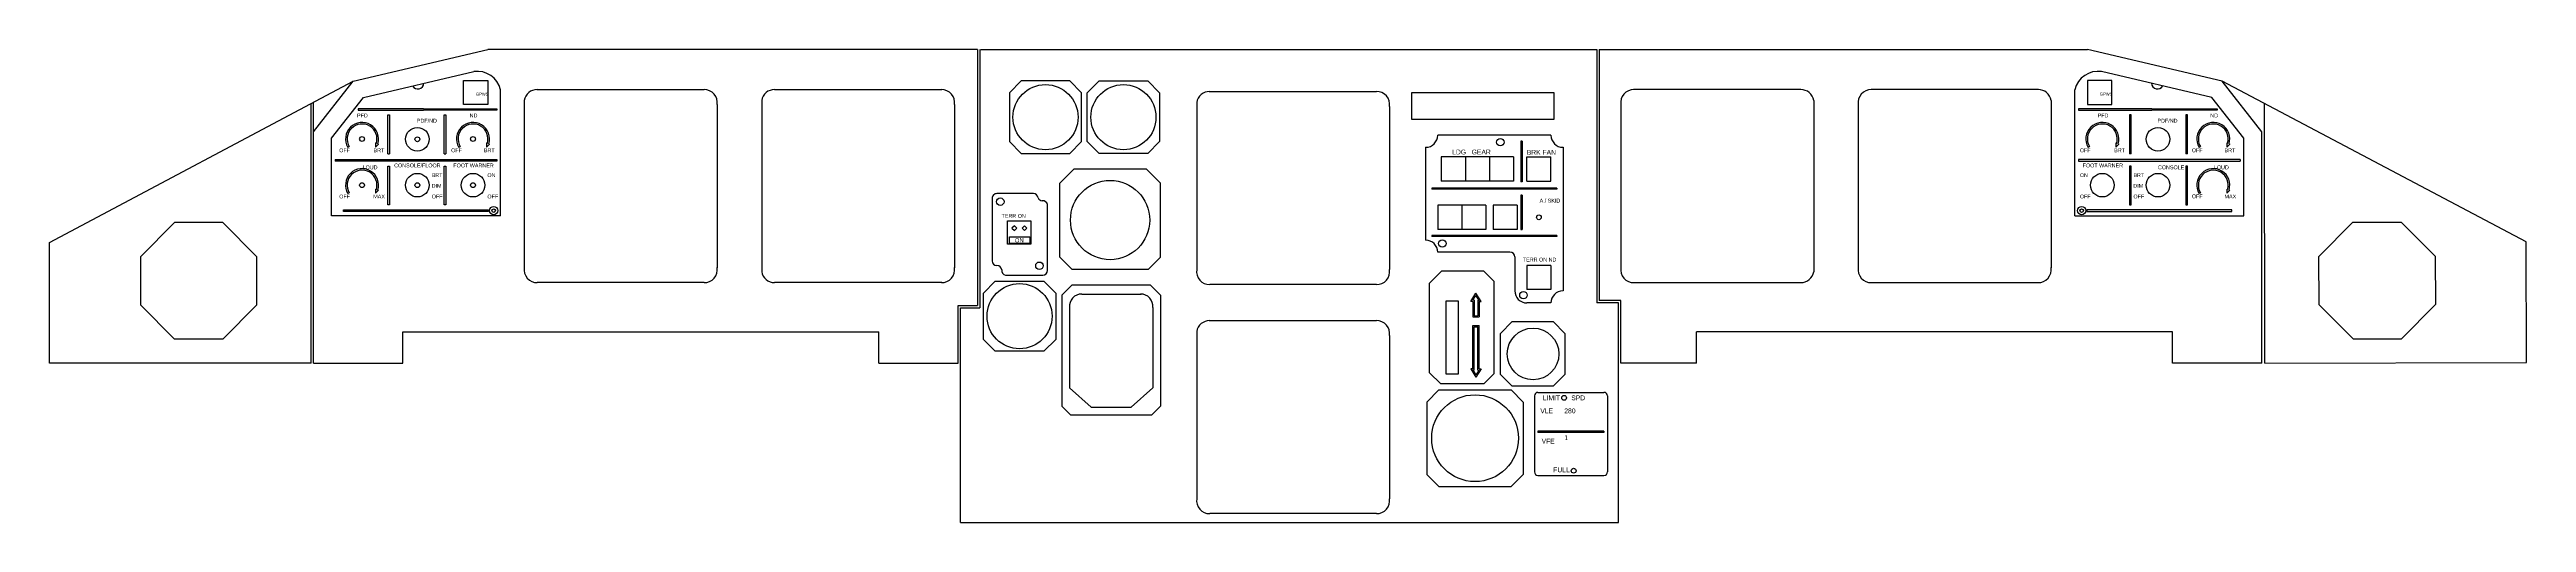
# Model space of a CAD drawing. Extents: x -28 to 311, y -2 to 142.
# Drawn here: x 58.7 to 139.7, y 29.3 to 44.7 of the extents above; entities that cross this region are included whole.
import ezdxf
from ezdxf.enums import TextEntityAlignment as Align

# ---------------------------------------------------------------- set-up
doc = ezdxf.new("R2010")
doc.units = 0
doc.header["$MEASUREMENT"] = 0
doc.layers.get('0').update_dxf_attribs({"linetype": 'CONTINUOUS'})
doc.styles.add('ARIAL', font='arial.ttf', dxfattribs={"height": 3.5})
doc.styles.add('HELV_FNT', font='ARIAL.TTF', dxfattribs={"height": 2.359074})

msp = doc.modelspace()

# ---------------------------------------------------------------- linework, layer by layer
at = {"color": 5, "linetype": 'CONTINUOUS'}
for p, q in [((68.665, 43.679), (73.063, 44.714)), ((89.058, 44.714), (73.063, 44.714)), ((89.058, 44.714), (89.058, 36.368)), ((89.137, 44.714), (89.137, 36.289)), ((89.176, 44.714), (109.295, 44.714)), ((109.295, 44.714), (109.295, 36.447)), ((109.374, 44.714), (125.33, 44.714)), ((109.374, 44.714), (109.374, 36.525)), ((129.727, 43.679), (125.33, 44.714)), ((69.002, 43.151), (72.606, 44)), ((72.273, 43.703), (73.061, 43.703)), ((72.273, 42.917), (72.273, 43.703)), ((73.061, 43.703), (73.061, 42.917)), ((126.119, 43.703), (125.332, 43.703)), ((125.332, 43.703), (125.332, 42.917)), ((129.391, 43.151), (125.787, 44)), ((126.119, 42.917), (126.119, 43.703)), ((58.743, 38.415), (68.665, 43.679)), ((67.286, 34.478), (67.286, 42.947)), ((67.365, 42.026), (68.665, 43.679)), ((67.365, 34.478), (67.365, 42.989)), ((67.955, 41.821), (69.002, 43.151)), ((73.061, 42.917), (72.273, 42.917)), ((73.48, 39.293), (73.48, 43.403)), ((74.255, 43.053), (74.255, 37.597)), ((74.664, 43.409), (80.13, 43.409)), ((80.554, 42.922), (80.554, 37.597)), ((80.554, 42.922), (80.554, 37.597)), ((82.011, 43.053), (82.011, 37.466)), ((82.428, 43.409), (87.9, 43.409)), ((88.31, 42.922), (88.31, 37.597)), ((90.491, 43.69), (90.102, 43.302)), ((90.102, 43.302), (90.102, 41.714)), ((92.075, 43.69), (90.491, 43.69)), ((92.075, 43.69), (92.464, 43.302)), ((92.464, 41.714), (92.464, 43.302)), ((93.037, 43.69), (92.648, 43.302)), ((92.648, 41.714), (92.648, 43.302)), ((93.037, 43.69), (94.622, 43.69)), ((94.622, 43.69), (95.01, 43.302)), ((95.01, 43.302), (95.01, 41.714)), ((96.224, 42.99), (96.224, 37.535)), ((96.634, 43.347), (102.099, 43.347)), ((103.256, 43.31), (107.893, 43.31)), ((103.256, 42.43), (103.256, 43.31)), ((107.893, 43.31), (107.893, 42.43)), ((110.083, 42.922), (110.083, 37.597)), ((115.964, 43.409), (110.492, 43.409)), ((116.382, 43.053), (116.382, 37.466)), ((117.839, 42.922), (117.839, 37.597)), ((117.839, 42.922), (117.839, 37.597)), ((123.728, 43.409), (118.263, 43.409)), ((124.138, 43.053), (124.138, 37.597)), ((124.912, 39.293), (124.912, 43.403)), ((125.332, 42.917), (126.119, 42.917)), ((130.437, 41.821), (129.391, 43.151)), ((131.028, 42.026), (129.727, 43.679)), ((139.662, 38.438), (129.727, 43.679)), ((131.128, 34.481), (131.108, 42.95)), ((102.523, 42.859), (102.523, 37.535)), ((107.893, 42.43), (103.256, 42.43)), ((67.955, 39.293), (67.955, 41.821)), ((90.488, 41.328), (90.102, 41.714)), ((90.488, 41.328), (92.079, 41.328)), ((92.079, 41.328), (92.464, 41.714)), ((93.034, 41.328), (92.648, 41.714)), ((94.625, 41.328), (93.034, 41.328)), ((94.625, 41.328), (95.01, 41.714)), ((103.704, 41.525), (103.704, 38.497)), ((107.799, 41.919), (104.098, 41.919)), ((106.814, 41.722), (106.814, 40.394)), ((106.854, 41.722), (106.854, 40.394)), ((108.192, 41.525), (108.192, 36.84)), ((130.437, 39.293), (130.437, 41.821)), ((131.028, 34.478), (131.028, 42.026)), ((91.747, 40.359), (92.206, 40.817)), ((94.584, 40.817), (92.206, 40.817)), ((95.043, 40.359), (94.584, 40.817)), ((104.216, 41.21), (104.216, 40.423)), ((106.578, 41.21), (104.216, 41.21)), ((105.003, 41.21), (105.003, 40.423)), ((105.791, 41.21), (105.791, 40.423)), ((106.578, 41.21), (106.578, 40.423)), ((107.011, 40.423), (107.011, 41.21)), ((107.011, 41.21), (107.799, 41.21)), ((107.799, 40.423), (107.799, 41.21)), ((89.536, 39.858), (89.536, 37.819)), ((90.888, 40.015), (89.693, 40.015)), ((91.349, 37.51), (91.349, 39.662)), ((91.747, 37.941), (91.747, 40.359)), ((95.043, 37.941), (95.043, 40.359)), ((107.995, 40.197), (103.901, 40.197)), ((103.901, 40.197), (103.901, 40.158)), ((107.995, 40.158), (103.901, 40.158)), ((106.578, 40.423), (104.216, 40.423)), ((106.854, 40.394), (106.814, 40.394)), ((106.854, 39.961), (106.814, 39.961)), ((106.814, 39.961), (106.814, 38.848)), ((106.854, 39.961), (106.854, 38.848)), ((107.011, 40.423), (107.799, 40.423)), ((107.995, 40.197), (107.995, 40.158)), ((62.826, 39.067), (61.713, 37.954)), ((64.401, 39.067), (62.826, 39.067)), ((65.514, 37.954), (64.401, 39.067)), ((73.48, 39.293), (67.955, 39.293)), ((90.043, 39.124), (90.808, 39.124)), ((90.043, 38.367), (90.043, 39.124)), ((90.808, 39.124), (90.808, 38.367)), ((104.098, 39.635), (104.098, 38.848)), ((105.673, 39.635), (104.098, 39.635)), ((105.673, 38.848), (104.098, 38.848)), ((104.885, 39.635), (104.885, 38.848)), ((105.673, 39.635), (105.673, 38.848)), ((106.696, 39.635), (105.909, 39.635)), ((105.909, 39.635), (105.909, 38.848)), ((106.696, 38.848), (105.909, 38.848)), ((106.696, 39.635), (106.696, 38.848)), ((106.814, 38.848), (106.854, 38.848)), ((124.912, 39.293), (130.437, 39.293)), ((132.891, 37.961), (134.002, 39.077)), ((134.002, 39.077), (135.577, 39.081)), ((135.577, 39.081), (136.693, 37.97)), ((58.743, 34.478), (58.743, 38.415)), ((90.808, 38.367), (90.043, 38.367)), ((107.995, 38.651), (103.901, 38.651)), ((103.901, 38.651), (103.901, 38.612)), ((107.995, 38.612), (103.901, 38.612)), ((106.46, 38.105), (104.098, 38.105)), ((107.995, 38.651), (107.995, 38.612)), ((139.671, 34.501), (139.662, 38.438)), ((61.713, 37.954), (61.713, 36.379)), ((65.514, 36.379), (65.514, 37.954)), ((89.98, 37.351), (91.192, 37.353)), ((92.139, 37.55), (91.747, 37.941)), ((92.139, 37.55), (94.651, 37.55)), ((94.651, 37.55), (95.043, 37.941)), ((103.833, 37.089), (104.225, 37.482)), ((105.608, 37.482), (104.225, 37.482)), ((105.608, 37.482), (105.948, 37.141)), ((106.617, 37.947), (106.617, 36.84)), ((107.799, 37.667), (107.011, 37.667)), ((107.011, 37.667), (107.011, 36.88)), ((107.799, 37.667), (107.799, 36.88)), ((132.895, 36.386), (132.891, 37.961)), ((136.693, 37.97), (136.697, 36.395)), ((80.13, 37.11), (74.679, 37.11)), ((87.9, 37.11), (82.428, 37.11)), ((89.644, 37.155), (89.256, 36.766)), ((89.256, 35.257), (89.256, 36.766)), ((89.644, 37.155), (91.229, 37.155)), ((91.229, 37.155), (91.618, 36.766)), ((91.618, 36.766), (91.618, 35.257)), ((91.815, 36.695), (92.156, 37.037)), ((91.815, 36.695), (91.815, 33.081)), ((92.156, 37.037), (94.701, 37.037)), ((92.468, 36.736), (94.404, 36.736)), ((95.043, 36.695), (94.701, 37.037)), ((95.043, 36.695), (95.043, 33.081)), ((102.099, 37.047), (96.648, 37.047)), ((103.833, 34.17), (103.833, 37.089)), ((104.376, 36.52), (104.763, 36.52)), ((104.376, 34.118), (104.376, 36.52)), ((104.763, 36.52), (104.763, 34.118)), ((105.948, 34.144), (105.948, 37.141)), ((107.799, 36.88), (107.011, 36.88)), ((107.799, 36.447), (107.011, 36.447)), ((110, 36.447), (109.295, 36.447)), ((110.079, 36.525), (109.374, 36.525)), ((110, 29.284), (110, 36.447)), ((110.079, 34.478), (110.079, 36.525)), ((110.492, 37.11), (115.964, 37.11)), ((118.263, 37.11), (123.714, 37.11)), ((61.713, 36.379), (62.826, 35.265)), ((64.401, 35.265), (65.514, 36.379)), ((88.432, 36.368), (89.058, 36.368)), ((88.432, 34.478), (88.432, 36.368)), ((88.51, 29.284), (88.51, 36.289)), ((88.51, 36.289), (89.137, 36.289)), ((92.07, 36.297), (92.07, 33.681)), ((94.787, 36.297), (94.787, 33.681)), ((96.634, 35.869), (102.099, 35.869)), ((106.534, 35.839), (106.145, 35.45)), ((106.534, 35.839), (107.866, 35.839)), ((107.866, 35.839), (108.255, 35.45)), ((134.011, 35.275), (132.895, 36.386)), ((136.697, 36.395), (135.586, 35.279)), ((64.401, 35.265), (62.826, 35.265)), ((70.282, 35.502), (85.833, 35.502)), ((70.282, 34.478), (70.282, 35.502)), ((85.833, 34.478), (85.833, 35.502)), ((89.641, 34.871), (89.256, 35.257)), ((91.232, 34.871), (89.641, 34.871)), ((91.232, 34.871), (91.618, 35.257)), ((96.224, 35.512), (96.224, 30.057)), ((102.523, 35.381), (102.523, 30.057)), ((106.145, 34.114), (106.145, 35.45)), ((108.255, 35.45), (108.255, 34.114)), ((128.11, 35.502), (112.559, 35.502)), ((112.559, 34.478), (112.559, 35.502)), ((128.11, 34.478), (128.11, 35.502)), ((134.011, 35.275), (135.586, 35.279)), ((67.286, 34.478), (58.743, 34.478)), ((67.365, 34.478), (70.282, 34.478)), ((85.833, 34.478), (88.432, 34.478)), ((104.199, 33.804), (103.833, 34.17)), ((104.763, 34.118), (104.376, 34.118)), ((105.608, 33.804), (105.948, 34.144)), ((106.531, 33.729), (106.145, 34.114)), ((107.869, 33.729), (108.255, 34.114)), ((112.559, 34.478), (110.079, 34.478)), ((131.028, 34.478), (128.11, 34.478)), ((131.128, 34.481), (139.671, 34.501)), ((92.775, 33.041), (92.07, 33.681)), ((94.083, 33.041), (94.787, 33.681)), ((104.138, 33.607), (103.744, 33.213)), ((103.744, 33.213), (103.744, 30.851)), ((104.138, 33.607), (106.5, 33.607)), ((105.608, 33.804), (104.199, 33.804)), ((106.894, 33.213), (106.5, 33.607)), ((107.869, 33.729), (106.531, 33.729)), ((106.894, 33.213), (106.894, 30.851)), ((107.257, 33.41), (107.257, 30.932)), ((107.375, 33.528), (109.531, 33.528)), ((109.649, 33.41), (109.649, 30.932)), ((91.815, 33.081), (92.111, 32.785)), ((94.747, 32.785), (92.111, 32.785)), ((92.775, 33.041), (94.083, 33.041)), ((95.043, 33.081), (94.747, 32.785)), ((103.744, 30.851), (104.138, 30.457)), ((106.5, 30.457), (106.894, 30.851)), ((107.375, 30.814), (109.531, 30.814)), ((104.138, 30.457), (106.5, 30.457)), ((88.51, 29.284), (110, 29.284)), ((102.099, 29.569), (96.648, 29.569))]:
    msp.add_line(p, q, dxfattribs=at)
at = {"color": 1, "linetype": 'CONTINUOUS'}
for p, q in [((70.963, 42.785), (68.831, 42.785)), ((68.831, 42.785), (68.831, 42.735)), ((68.831, 42.735), (70.963, 42.735)), ((69.796, 41.315), (69.796, 42.587)), ((69.796, 42.587), (69.854, 42.587)), ((69.854, 42.587), (69.854, 41.315)), ((70.963, 42.785), (73.362, 42.785)), ((73.362, 42.735), (70.963, 42.735)), ((71.637, 41.315), (71.637, 42.587)), ((71.637, 42.587), (71.695, 42.587)), ((71.695, 42.587), (71.695, 41.315)), ((73.362, 42.785), (73.362, 42.735)), ((125.031, 42.785), (125.031, 42.735)), ((127.43, 42.785), (125.031, 42.785)), ((125.031, 42.735), (127.43, 42.735)), ((126.755, 42.587), (126.697, 42.587)), ((126.697, 42.587), (126.697, 41.315)), ((126.755, 41.315), (126.755, 42.587)), ((127.43, 42.785), (129.561, 42.785)), ((129.561, 42.735), (127.43, 42.735)), ((128.596, 42.587), (128.538, 42.587)), ((128.538, 42.587), (128.538, 41.315)), ((128.596, 41.315), (128.596, 42.587)), ((129.561, 42.785), (129.561, 42.735)), ((68.533, 41.547), (68.49, 41.521)), ((69.398, 41.669), (69.392, 41.53)), ((69.491, 41.628), (69.392, 41.53)), ((69.398, 41.669), (69.422, 41.659)), ((69.468, 41.639), (69.491, 41.628)), ((69.796, 41.315), (69.854, 41.315)), ((71.637, 41.315), (71.695, 41.315)), ((72.159, 41.547), (72.116, 41.521)), ((73.024, 41.669), (73.018, 41.53)), ((73.117, 41.628), (73.018, 41.53)), ((73.024, 41.669), (73.048, 41.659)), ((73.094, 41.639), (73.117, 41.628)), ((125.393, 41.547), (125.35, 41.521)), ((126.258, 41.669), (126.252, 41.53)), ((126.351, 41.628), (126.252, 41.53)), ((126.258, 41.669), (126.282, 41.659)), ((126.328, 41.639), (126.351, 41.628)), ((126.755, 41.315), (126.697, 41.315)), ((128.596, 41.315), (128.538, 41.315)), ((129.019, 41.547), (128.976, 41.521)), ((129.884, 41.669), (129.878, 41.53)), ((129.977, 41.628), (129.878, 41.53)), ((129.884, 41.669), (129.908, 41.659)), ((129.954, 41.639), (129.977, 41.628)), ((68.074, 41.126), (68.074, 41.077)), ((68.074, 41.126), (73.362, 41.126)), ((73.362, 41.077), (68.074, 41.077)), ((69.796, 39.644), (69.796, 40.914)), ((69.796, 40.914), (69.854, 40.914)), ((69.854, 40.914), (69.854, 39.644)), ((71.637, 39.644), (71.637, 40.914)), ((71.637, 40.914), (71.695, 40.914)), ((71.695, 40.914), (71.695, 39.644)), ((73.362, 41.126), (73.362, 41.077)), ((130.319, 41.126), (125.031, 41.126)), ((125.031, 41.126), (125.031, 41.077)), ((125.031, 41.077), (130.319, 41.077)), ((126.697, 40.914), (126.697, 39.644)), ((126.755, 40.914), (126.697, 40.914)), ((126.755, 39.644), (126.755, 40.914)), ((128.538, 40.914), (128.538, 39.644)), ((128.596, 40.914), (128.538, 40.914)), ((128.596, 39.644), (128.596, 40.914)), ((130.319, 41.126), (130.319, 41.077)), ((68.533, 40.04), (68.49, 40.015)), ((69.398, 40.163), (69.392, 40.024)), ((69.491, 40.122), (69.392, 40.024)), ((69.398, 40.163), (69.422, 40.152)), ((69.468, 40.132), (69.491, 40.122)), ((129.019, 40.04), (128.976, 40.015)), ((129.884, 40.163), (129.878, 40.024)), ((129.977, 40.122), (129.878, 40.024)), ((129.884, 40.163), (129.908, 40.152)), ((129.954, 40.132), (129.977, 40.122)), ((68.351, 39.433), (68.351, 39.482)), ((68.351, 39.482), (73.087, 39.482)), ((73.087, 39.433), (68.351, 39.433)), ((69.854, 39.644), (69.796, 39.644)), ((71.695, 39.644), (71.637, 39.644)), ((73.087, 39.482), (73.087, 39.433)), ((90.266, 38.968), (90.187, 38.889)), ((90.187, 38.889), (90.266, 38.811)), ((90.266, 38.968), (90.344, 38.889)), ((90.344, 38.889), (90.266, 38.811)), ((90.6, 38.968), (90.521, 38.889)), ((90.521, 38.889), (90.6, 38.811)), ((90.6, 38.968), (90.678, 38.889)), ((90.678, 38.889), (90.6, 38.811)), ((130.042, 39.482), (125.305, 39.482)), ((125.305, 39.482), (125.305, 39.433)), ((125.305, 39.433), (130.042, 39.433)), ((126.697, 39.644), (126.755, 39.644)), ((128.538, 39.644), (128.596, 39.644)), ((130.042, 39.433), (130.042, 39.482)), ((90.107, 38.6), (90.768, 38.6)), ((90.107, 38.383), (90.107, 38.6)), ((90.768, 38.383), (90.107, 38.383)), ((90.768, 38.6), (90.768, 38.383)), ((105.177, 36.494), (105.349, 36.76)), ((105.247, 36.494), (105.177, 36.494)), ((105.247, 36.494), (105.247, 35.99)), ((105.249, 36.533), (105.349, 36.688)), ((105.287, 36.533), (105.249, 36.533)), ((105.287, 36.533), (105.287, 36.029)), ((105.52, 36.494), (105.349, 36.76)), ((105.448, 36.533), (105.349, 36.688)), ((105.411, 36.533), (105.411, 36.029)), ((105.411, 36.533), (105.448, 36.533)), ((105.45, 36.494), (105.52, 36.494)), ((105.45, 36.494), (105.45, 35.99)), ((105.247, 35.99), (105.45, 35.99)), ((105.247, 34.295), (105.247, 35.708)), ((105.247, 35.708), (105.45, 35.708)), ((105.287, 36.029), (105.411, 36.029)), ((105.287, 34.256), (105.287, 35.669)), ((105.287, 35.669), (105.411, 35.669)), ((105.411, 34.256), (105.411, 35.669)), ((105.45, 34.295), (105.45, 35.708)), ((105.247, 34.295), (105.177, 34.295)), ((105.177, 34.295), (105.349, 34.028)), ((105.287, 34.256), (105.249, 34.256)), ((105.249, 34.256), (105.349, 34.101)), ((105.52, 34.295), (105.349, 34.028)), ((105.448, 34.256), (105.349, 34.101)), ((105.411, 34.256), (105.448, 34.256)), ((105.45, 34.295), (105.52, 34.295)), ((109.531, 32.26), (107.375, 32.26)), ((107.375, 32.26), (107.375, 32.221)), ((109.531, 32.221), (107.375, 32.221)), ((109.531, 32.26), (109.531, 32.221))]:
    msp.add_line(p, q, dxfattribs=at)
at = {"color": 7, "linetype": 'CONTINUOUS'}
msp.add_line((106.854, 41.722), (106.814, 41.722), dxfattribs=at)
at = {"color": 5, "linetype": 'CONTINUOUS'}
for centre, radius in [((91.283, 42.508), 1.063), ((93.829, 42.508), 1.063), ((70.761, 41.788), 0.385), ((127.631, 41.788), 0.385), ((70.761, 40.29), 0.385), ((72.579, 40.29), 0.385), ((125.813, 40.29), 0.385), ((127.631, 40.29), 0.385), ((93.395, 39.15), 1.294), ((107.405, 39.242), 0.0787), ((90.437, 36.013), 1.063), ((107.214, 34.782), 0.843), ((105.319, 32.032), 1.417)]:
    msp.add_circle(centre, radius, dxfattribs=at)
at = {"color": 7, "linetype": 'CONTINUOUS'}
for centre, radius in [((68.953, 41.797), 0.0787), ((70.761, 41.788), 0.0787), ((72.579, 41.797), 0.0787), ((106.145, 41.692), 0.122), ((68.953, 40.29), 0.0787), ((70.761, 40.29), 0.0787), ((72.579, 40.29), 0.0787), ((89.806, 39.751), 0.122), ((73.254, 39.458), 0.138), ((73.254, 39.458), 0.0591), ((125.138, 39.458), 0.138), ((125.138, 39.458), 0.0591), ((104.25, 38.385), 0.122), ((91.085, 37.659), 0.122), ((106.899, 36.699), 0.122), ((108.228, 33.348), 0.0787), ((108.54, 30.97), 0.0787)]:
    msp.add_circle(centre, radius, dxfattribs=at)
at = {"color": 5, "linetype": 'CONTINUOUS'}
for centre, radius, start, end in [((72.707, 43.208), 0.798, 14.12321, 97.35685), ((125.686, 43.208), 0.798, 82.64315, 165.87679), ((74.671, 42.987), 0.422, 89.02159, 171.07861), ((80.137, 42.987), 0.422, 351.07861, 90.97841), ((82.427, 42.987), 0.422, 89.02159, 171.07861), ((87.893, 42.987), 0.422, 351.07861, 90.97841), ((96.641, 42.925), 0.422, 89.02159, 171.07861), ((102.106, 42.925), 0.422, 351.07861, 90.97841), ((110.5, 42.987), 0.422, 89.02159, 188.92139), ((115.965, 42.987), 0.422, 8.92139, 90.97841), ((118.256, 42.987), 0.422, 89.02159, 188.92139), ((123.721, 42.987), 0.422, 8.92139, 90.97841), ((103.704, 41.919), 0.394, 270, 0), ((108.192, 41.919), 0.394, 180, 270), ((89.693, 39.858), 0.157, 90, 180.01469), ((90.888, 39.858), 0.157, 6.29731, 90), ((91.185, 39.929), 0.151, 200.9589, 268.10318), ((91.197, 39.621), 0.157, 15.00334, 96.21961), ((103.704, 38.103), 0.394, 0.22036, 90), ((106.46, 37.947), 0.157, 0, 90), ((74.671, 37.532), 0.422, 171.07861, 270.97841), ((80.137, 37.532), 0.422, 269.02159, 8.92139), ((82.427, 37.532), 0.422, 188.92139, 270.97841), ((87.893, 37.532), 0.422, 269.02159, 8.92139), ((89.694, 37.82), 0.157, 180.01469, 270), ((89.707, 37.513), 0.15, 4.95943, 94.00751), ((90.015, 37.507), 0.16, 171.3498, 257.31426), ((91.192, 37.51), 0.157, 270.06742, 0), ((96.641, 37.469), 0.422, 171.07861, 270.97841), ((102.106, 37.469), 0.422, 269.02159, 8.92139), ((110.5, 37.532), 0.422, 171.07861, 270.97841), ((115.965, 37.532), 0.422, 269.02159, 351.07861), ((118.256, 37.532), 0.422, 171.07861, 270.97841), ((123.721, 37.532), 0.422, 269.02159, 8.92139), ((92.461, 36.343), 0.393, 88.929, 186.74707), ((94.397, 36.343), 0.393, 353.25293, 91.071), ((107.011, 36.84), 0.394, 180, 270), ((108.192, 36.447), 0.394, 90, 180), ((96.641, 35.447), 0.422, 89.02159, 171.07861), ((102.106, 35.447), 0.422, 351.07861, 90.97841), ((107.375, 33.41), 0.118, 90, 180), ((109.531, 33.41), 0.118, 0, 90), ((107.375, 30.932), 0.118, 180, 270), ((109.531, 30.932), 0.118, 270, 0), ((96.641, 29.991), 0.422, 171.07861, 270.97841), ((102.106, 29.991), 0.422, 269.02159, 8.92139)]:
    msp.add_arc(centre, radius, start, end, dxfattribs=at)
at = {"color": 7, "linetype": 'CONTINUOUS'}
for centre, start, end in [((70.773, 43.632), 211.14221, 355.35744), ((127.619, 43.632), 184.64256, 328.85779)]:
    msp.add_arc(centre, 0.201, start, end, dxfattribs=at)
at = {"color": 1, "linetype": 'CONTINUOUS'}
for centre, radius, start in [((68.953, 41.797), 0.539, 342.9299), ((68.953, 41.797), 0.489, 343.61593), ((72.579, 41.797), 0.539, 342.9299), ((72.579, 41.797), 0.489, 343.61593), ((125.813, 41.797), 0.539, 342.9299), ((125.813, 41.797), 0.489, 343.61593), ((129.439, 41.797), 0.539, 342.9299), ((129.439, 41.797), 0.489, 343.61593), ((68.953, 40.29), 0.539, 342.9299), ((68.953, 40.29), 0.489, 343.61593), ((129.439, 40.29), 0.539, 342.9299), ((129.439, 40.29), 0.489, 343.61593)]:
    msp.add_arc(centre, radius, start, 210.71963, dxfattribs=at)

# ---------------------------------------------------------------- texts
at = {"color": 1}
for s, height, style, p in [('PFD', 0.126, 'ARIAL', (68.789, 42.626)), ('PFD', 0.126, 'ARIAL', (125.66, 42.626)), ('OFF', 0.126, 'ARIAL', (68.208, 41.49)), ('BRT', 0.126, 'ARIAL', (69.329, 41.49)), ('OFF', 0.126, 'ARIAL', (71.865, 41.49)), ('BRT', 0.126, 'ARIAL', (72.936, 41.49)), ('LDG   GEAR', 0.1575, 'HELV_FNT', (104.573, 41.45)), ('OFF', 0.126, 'ARIAL', (125.078, 41.49)), ('BRT', 0.126, 'ARIAL', (126.2, 41.49)), ('OFF', 0.126, 'ARIAL', (128.736, 41.49)), ('BRT', 0.126, 'ARIAL', (129.806, 41.49)), ('BRT', 0.126, 'ARIAL', (71.23, 40.679)), ('ON', 0.126, 'ARIAL', (73.048, 40.679)), ('ON', 0.126, 'ARIAL', (125.079, 40.679)), ('BRT', 0.126, 'ARIAL', (126.829, 40.679)), ('OFF', 0.126, 'ARIAL', (68.208, 39.983)), ('MAX', 0.126, 'ARIAL', (69.32, 39.983)), ('OFF', 0.126, 'ARIAL', (71.23, 39.983)), ('DIM', 0.126, 'ARIAL', (71.227, 40.333)), ('OFF', 0.126, 'ARIAL', (73.048, 39.983)), ('OFF', 0.126, 'ARIAL', (125.078, 39.983)), ('OFF', 0.126, 'ARIAL', (126.829, 39.983)), ('DIM', 0.126, 'ARIAL', (126.826, 40.333)), ('OFF', 0.126, 'ARIAL', (128.736, 39.988)), ('MAX', 0.126, 'ARIAL', (129.806, 39.983)), ('VFE', 0.1575, 'ARIAL', (107.495, 32.016)), ('FULL', 0.1575, 'ARIAL', (107.874, 31.077))]:
    msp.add_text(s, height=height, dxfattribs=dict(at, style=style)).set_placement(p, align=Align.TOP_LEFT)
at = {"color": 1, "style": 'ARIAL'}
for s, height, p in [('ND', 0.126, (72.597, 42.563)), ('ND', 0.126, (129.467, 42.563)), ('BRK FAN', 0.1575, (107.485, 41.362)), ('CONSOLE/FLOOR', 0.12598, (70.761, 40.934)), ('FOOT WARNER', 0.12598, (72.596, 40.934)), ('FOOT WARNER', 0.12598, (125.83, 40.934))]:
    msp.add_text(s, height=height, dxfattribs=at).set_placement(p, align=Align.MIDDLE_CENTER)
msp.add_text('ON', height=0.1378, dxfattribs=at).set_placement((90.427, 38.561), align=Align.TOP_CENTER)
at = {"color": 5, "style": 'ARIAL'}
msp.add_text('TERR ON ND', height=0.126, dxfattribs=at).set_placement((106.881, 37.923), align=Align.TOP_LEFT)
at = {"color": 1, "attachment_point": 1, "style": 'ARIAL'}
for s, insert, char_height in [('GPWS\\p\\p\\p\\pG/S', (72.667, 43.31, 0.039), 0.09843), ('GPWS\\p\\p\\p\\pG/S', (125.726, 43.31, 0.039), 0.09843), ('PDF/ND\\p\\pX FR', (70.745, 42.457, 0.039), 0.12598), ('PDF/ND\\p\\pX FR', (127.616, 42.457, 0.039), 0.12598), ('LOUD \\p\\pSPEAKER', (68.971, 40.934, 0.039), 0.12598), ('CONSOLE / \\p\\pFLOOR', (127.631, 40.934, 0.039), 0.12598), ('LOUD \\p\\pSPEAKER', (129.457, 40.934, 0.039), 0.12598), ('A / SKID \\p\\p&\\p\\pN / W \\p\\pSTRG', (107.428, 39.848, 0.039), 0.12598), ('TERR ON \\p\\pND', (89.849, 39.35, 0.039), 0.12598), ('LIMIT      SPD \\p\\p(IAS)', (107.534, 33.427, 0.039), 0.15748), ('VLE      280 \\p\\pKT/M 67\\p\\pVLO      EXT \\p\\p250 KT\\p\\p             \\p\\pRET 220 KT', (107.452, 33.002, 0.039), 0.15744), ('1      \\p\\p230 KT\\p\\p1+F  \\p\\p215 KT\\p\\p2      \\p\\p200 KT\\p\\p3      \\p\\p185 KT\\p\\p        \\p\\p177 KT', (108.236, 32.129, 0.039), 0.15748)]:
    msp.add_mtext(s, dxfattribs=dict(at, insert=insert, char_height=char_height))

doc.saveas('drawing.dxf')
